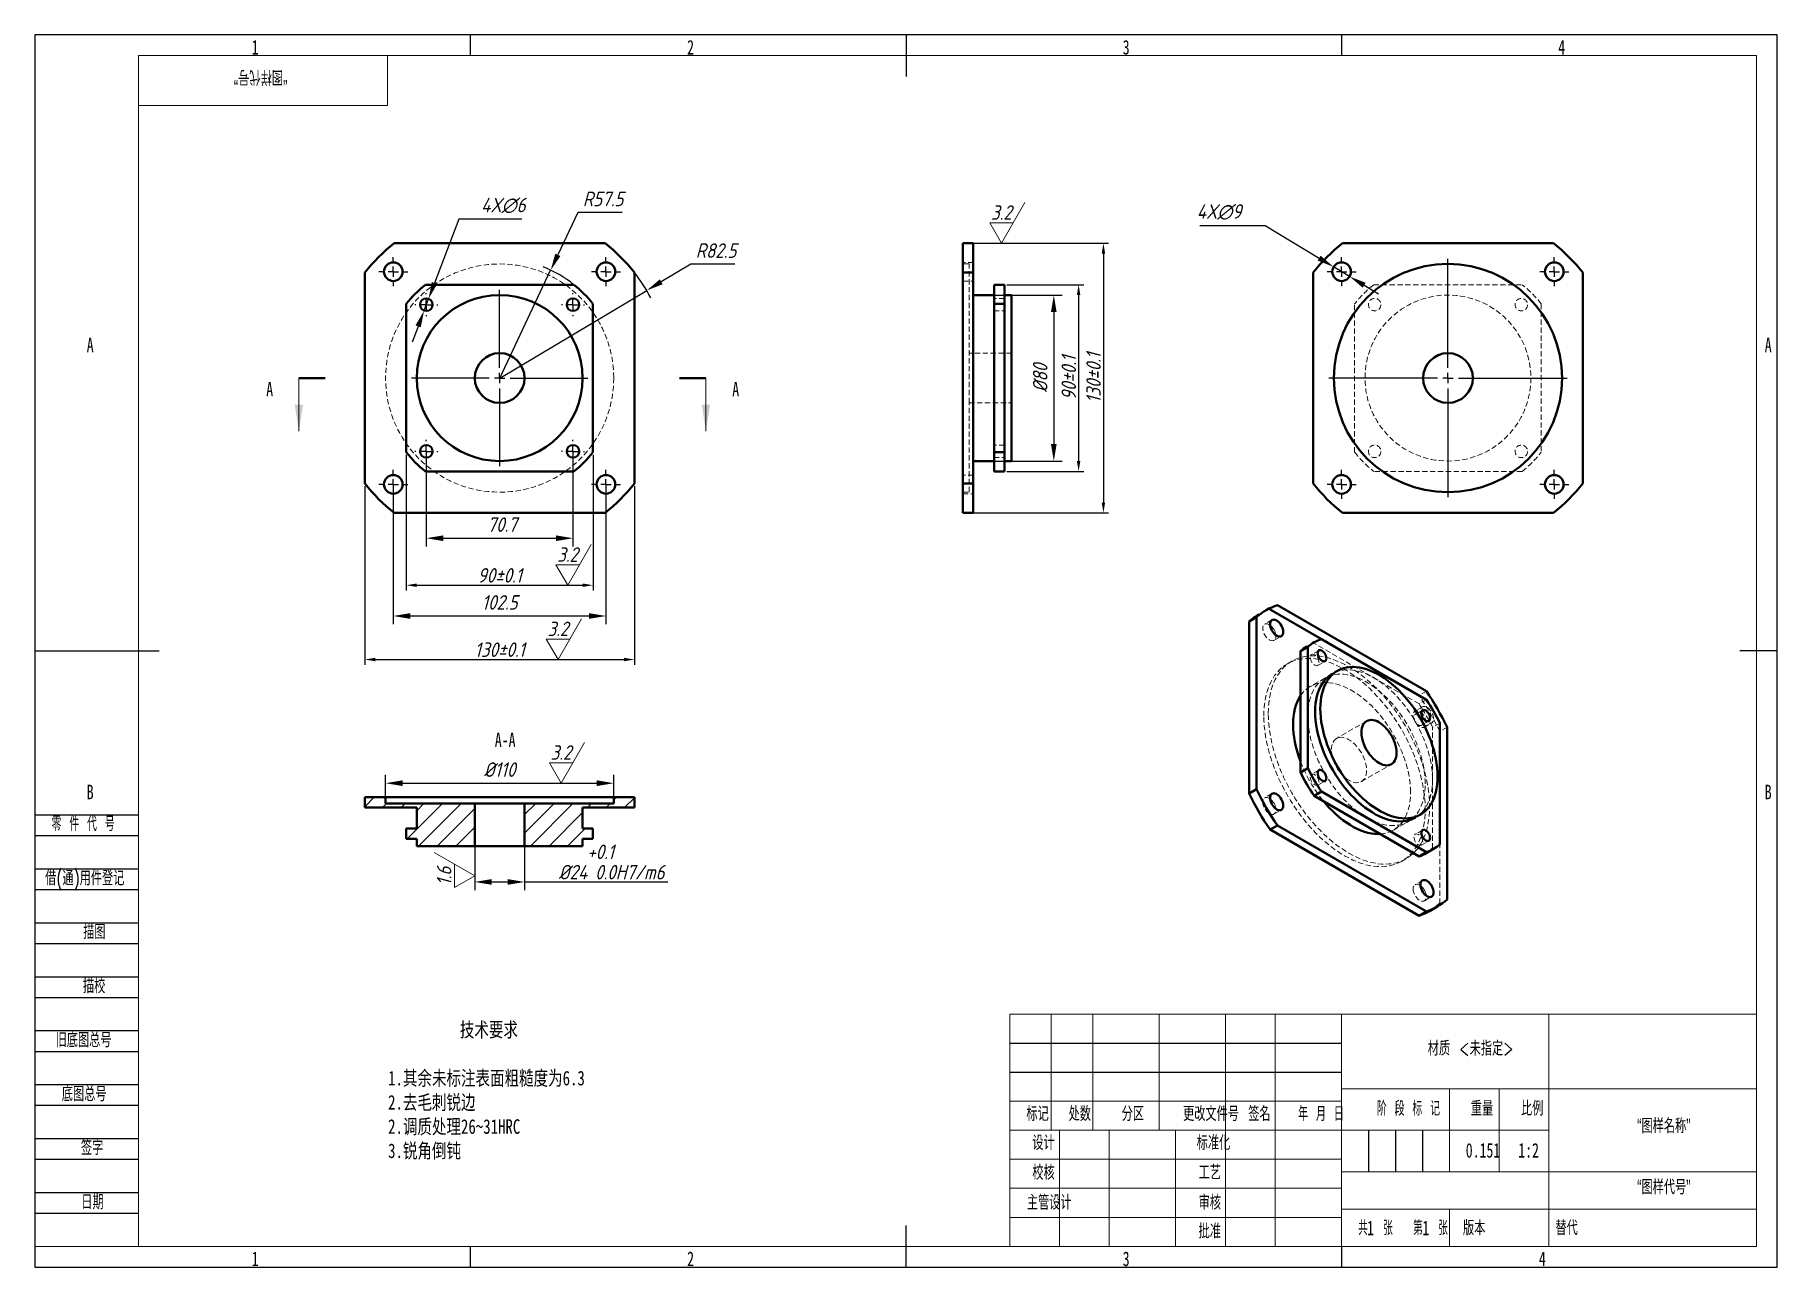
# Model space of a CAD drawing. Header units: millimetres. Extents: x 0 to 420, y 0 to 297.
import ezdxf
from ezdxf.enums import TextEntityAlignment as Align

# ---------------------------------------------------------------- set-up
doc = ezdxf.new("R2010")
doc.units = ezdxf.units.MM
doc.header["$PDSIZE"] = -1
doc.linetypes.add('CENTER', pattern=[10.16, 6.35, -1.27, 1.27, -1.27])
doc.linetypes.add('HIDDEN', pattern=[1.905, 1.27, -0.635])
for name, color, linetype in [('10', 7, 'Continuous'), ('5', 7, 'Continuous'), ('9', 7, 'Continuous'), ('SLD-0', 7, 'Continuous')]:
    doc.layers.add(name, color=color, linetype=linetype)
doc.layers.add('文字层', color=3, linetype='Continuous', lineweight=15)
doc.layers.add('标注层', color=4, linetype='Continuous', lineweight=15)
doc.styles.add('Annotative', font='ARIAL.TTF')
doc.styles.add('SLDTEXTSTYLE0', font='TXT', dxfattribs={"width": 0.7})
doc.styles.add('SLDTEXTSTYLE1', font='TXT', dxfattribs={"width": 0.7, "bigfont": 'bigfont'})
doc.styles.add('SLDTEXTSTYLE2', font='TXT', dxfattribs={"width": 0.62, "bigfont": 'bigfont'})
doc.styles.add('SLDTEXTSTYLE3', font='TXT', dxfattribs={"width": 0.614286, "bigfont": 'bigfont'})
doc.styles.add('SLDTEXTSTYLE4', font='TXT', dxfattribs={"width": 0.6, "bigfont": 'bigfont'})
doc.styles.get("Standard").update_dxf_attribs({"font": 'gbeitc.shx', "height": 3.5})
doc.dimstyles.new('ISO-25', dxfattribs={"dimtxt": 3.5, "dimasz": 2.5, "dimexe": 1.25, "dimexo": 0.625, "dimtad": 1, "dimtoh": 1, "dimlfac": 2, "dimdsep": 46, "dimtxsty": 'Standard', "dimcen": 2.5, "dimadec": 0, "dimazin": 0, "dimtol": 1, "dimtp": 0.1, "dimtm": 0.1, "dimtfac": 1, "dimtmove": 0, "dimatfit": 3, "dimfxl": 1, "dimarcsym": 0})
doc.dimstyles.new('ISO-25-2', dxfattribs={"dimtxt": 3.5, "dimasz": 4.08, "dimexe": 2, "dimexo": 0, "dimgap": 1.524, "dimtad": 1, "dimtoh": 1, "dimdec": 1, "dimlfac": 2, "dimdsep": 46, "dimtxsty": 'Standard', "dimcen": 2.5, "dimazin": 2, "dimtfac": 1, "dimtdec": 1, "dimtmove": 0, "dimatfit": 3, "dimfxl": 1, "dimtzin": 0, "dimarcsym": 0})
doc.dimstyles.new('上下偏差 ISO-25-2', dxfattribs={"dimtxt": 3.5, "dimasz": 4.08, "dimexe": 2, "dimexo": 0, "dimgap": 1.524, "dimtad": 1, "dimtoh": 1, "dimdec": 1, "dimlfac": 2, "dimdsep": 46, "dimtxsty": 'Standard', "dimcen": 2.5, "dimazin": 2, "dimtol": 1, "dimtp": 0.1, "dimtfac": 1, "dimtdec": 1, "dimtmove": 0, "dimatfit": 3, "dimfxl": 1, "dimtzin": 0, "dimarcsym": 0})

msp = doc.modelspace()

# ---------------------------------------------------------------- texts
at = {"color": 7, "linetype": 'Continuous', "char_height": 3.5, "attachment_point": 1, "style": 'SLDTEXTSTYLE0'}
for insert in [(55.7765, 213.3564), (168.1198, 213.3564)]:
    msp.add_mtext('A', dxfattribs=dict(at, insert=insert))
at = {"layer": '10', "color": 7, "char_height": 3.5}
for s, insert, attachment_point, style in [('1', (53.118, 295.7617), 2, 'SLDTEXTSTYLE0'), ('2', (158.0748, 295.7617), 2, 'SLDTEXTSTYLE0'), ('3', (263.0742, 295.7617), 2, 'SLDTEXTSTYLE0'), ('4', (368.0627, 295.7617), 2, 'SLDTEXTSTYLE0'), ('A', (13.3373, 224.0117), 2, 'SLDTEXTSTYLE0'), ('A', (417.8373, 224.0117), 2, 'SLDTEXTSTYLE0'), ('B', (13.3431, 116.2617), 2, 'SLDTEXTSTYLE0'), ('B', (417.8431, 116.2617), 2, 'SLDTEXTSTYLE0'), ('零 件 代 号', (4.0231, 108.5948), 1, 'SLDTEXTSTYLE3'), ('借(通)用件登记', (2.4737, 95.4992), 1, 'SLDTEXTSTYLE1'), ('描图', (14.3302, 82.5525), 2, 'SLDTEXTSTYLE1'), ('描校', (14.2977, 69.5171), 2, 'SLDTEXTSTYLE1'), ('旧底图总号', (5, 56.4875), 1, 'SLDTEXTSTYLE1'), ('底图总号', (6.5, 43.4863), 1, 'SLDTEXTSTYLE1'), ('标记', (241.7107, 38.7166), 2, 'SLDTEXTSTYLE1'), ('处数', (251.8861, 38.7166), 2, 'SLDTEXTSTYLE1'), ('分区', (264.6827, 38.7166), 2, 'SLDTEXTSTYLE1'), ('更改文件号', (283.5293, 38.7166), 2, 'SLDTEXTSTYLE1'), ('签名', (295.1872, 38.7166), 2, 'SLDTEXTSTYLE1'), ('年 月 日', (310.041, 38.7166), 2, 'SLDTEXTSTYLE2'), ('阶 段 标 记', (331.1255, 39.9941), 2, 'SLDTEXTSTYLE3'), ('重量', (348.8505, 39.9941), 2, 'SLDTEXTSTYLE1'), ('比例', (360.942, 39.9941), 2, 'SLDTEXTSTYLE1'), ('签字', (13.8039, 30.5369), 2, 'SLDTEXTSTYLE1'), ('设计', (243.1504, 31.7343), 2, 'SLDTEXTSTYLE1'), ('标准化', (284.1213, 31.7343), 2, 'SLDTEXTSTYLE1'), ('校核', (243.1495, 24.5561), 2, 'SLDTEXTSTYLE1'), ('工艺', (283.235, 24.5985), 2, 'SLDTEXTSTYLE1'), ('日期', (13.881, 17.4368), 2, 'SLDTEXTSTYLE1'), ('主管设计', (244.5306, 17.3301), 2, 'SLDTEXTSTYLE1'), ('审核', (283.2344, 17.3301), 2, 'SLDTEXTSTYLE1'), ('批准', (283.2165, 10.4411), 2, 'SLDTEXTSTYLE1'), ('共  张', (323.1782, 11.201), 2, 'SLDTEXTSTYLE4'), ('第  张', (336.4417, 11.201), 2, 'SLDTEXTSTYLE4'), ('版本', (346.9606, 11.201), 2, 'SLDTEXTSTYLE1'), ('1', (53.118, 3.7617), 2, 'SLDTEXTSTYLE0'), ('2', (158.0748, 3.7617), 2, 'SLDTEXTSTYLE0'), ('3', (263.0742, 3.7617), 2, 'SLDTEXTSTYLE0'), ('4', (363.3993, 3.7725), 2, 'SLDTEXTSTYLE0')]:
    msp.add_mtext(s, dxfattribs=dict(at, insert=insert, attachment_point=attachment_point, style=style))
at = {"layer": '10', "char_height": 3.5}
for s, insert, attachment_point, style in [('A-A', (113.3743, 128.8481), 2, 'SLDTEXTSTYLE0'), ('材质 <未指定>', (346.1279, 54.4812), 2, 'SLDTEXTSTYLE1'), ('“图样名称”', (392.6876, 35.7909), 2, 'SLDTEXTSTYLE1'), ('0.151', (349.0926, 29.9049), 2, 'SLDTEXTSTYLE0'), ('1:2', (360.0844, 29.9049), 2, 'SLDTEXTSTYLE0'), ('“图样代号”', (392.6901, 21.0497), 2, 'SLDTEXTSTYLE1'), ('1', (321.1423, 11.201), 1, 'SLDTEXTSTYLE0'), ('1', (334.4795, 11.201), 1, 'SLDTEXTSTYLE0')]:
    msp.add_mtext(s, dxfattribs=dict(at, insert=insert, attachment_point=attachment_point, style=style))
at = {"layer": 'SLD-0', "insert": (54.4239, 285.0233), "char_height": 3.5, "attachment_point": 2, "rotation": 180, "style": 'SLDTEXTSTYLE1'}
msp.add_mtext('“图样代号”', dxfattribs=at)
at = {"layer": 'SLD-0', "insert": (366.5609, 11.201), "char_height": 3.5, "attachment_point": 1, "style": 'SLDTEXTSTYLE1'}
msp.add_mtext('替代', dxfattribs=at)
at = {"layer": '文字层', "lineweight": 15, "insert": (85.1545, 58.9801), "char_height": 3.5, "attachment_point": 1}
msp.add_mtext_dynamic_manual_height_columns('\\pi17.295;{\\fHYSWLongFangSong|b0|i0|c134|p2;技术要求\\P\\pi24.129;\\P\\pi0;1.其余未标注表面粗糙度为6.3\\P2.去毛刺锐边\\P2.调质处理26~31HRC\\P3.锐角倒钝}', width=48.257149, gutter_width=17.5, heights=[0], dxfattribs=at)

# ---------------------------------------------------------------- blocks, each defined once
blk = doc.blocks.new('SW_CENTERMARKSYMBOL_0')
at = {"layer": '10', "color": 0}
for p, q in [((0, 2.5), (0, 21.25)), ((-2.5, 0), (-21.25, 0)), ((0, 0), (-1.25, 0)), ((0, 0), (0, 1.25)), ((0, 0), (0, -1.25)), ((0, 0), (1.25, 0)), ((2.5, 0), (21.25, 0)), ((0, -2.5), (0, -21.25))]:
    blk.add_line(p, q, dxfattribs=at)
blk = doc.blocks.new('SW_CENTERMARKSYMBOL_1')
at = {"layer": '10', "color": 0}
for p, q in [((-2.5, 0), (-3.5, 0)), ((0, 0), (-1.25, 0)), ((0, 2.5), (0, 3.5)), ((0, 0), (0, 1.25)), ((0, 0), (0, -1.25)), ((0, 0), (1.25, 0)), ((2.5, 0), (3.5, 0)), ((0, -2.5), (0, -3.5))]:
    blk.add_line(p, q, dxfattribs=at)
blk = doc.blocks.new('SW_CENTERMARKSYMBOL_2')
at = {"layer": '10', "color": 0}
for p, q in [((-2.5, 0), (-3.5, 0)), ((0, 0), (-1.25, 0)), ((0, 2.5), (0, 3.5)), ((0, 0), (0, 1.25)), ((0, 0), (0, -1.25)), ((0, 0), (1.25, 0)), ((2.5, 0), (3.5, 0)), ((0, -2.5), (0, -3.5))]:
    blk.add_line(p, q, dxfattribs=at)
blk = doc.blocks.new('SW_CENTERMARKSYMBOL_3')
at = {"layer": '10', "color": 0}
for p, q in [((-2.5, 0), (-3.5, 0)), ((0, 0), (-1.25, 0)), ((0, 2.5), (0, 3.5)), ((0, 0), (0, 1.25)), ((0, 0), (0, -1.25)), ((0, 0), (1.25, 0)), ((2.5, 0), (3.5, 0)), ((0, -2.5), (0, -3.5))]:
    blk.add_line(p, q, dxfattribs=at)
blk = doc.blocks.new('SW_CENTERMARKSYMBOL_4')
at = {"layer": '10', "color": 0}
for p, q in [((-2.5, 0), (-3.5, 0)), ((0, 0), (-1.25, 0)), ((0, 2.5), (0, 3.5)), ((0, 0), (0, 1.25)), ((0, 0), (0, -1.25)), ((0, 0), (1.25, 0)), ((2.5, 0), (3.5, 0)), ((0, -2.5), (0, -3.5))]:
    blk.add_line(p, q, dxfattribs=at)
blk = doc.blocks.new('SW_CENTERMARKSYMBOL_5')
at = {"layer": '10', "color": 0}
for p, q in [((-2.5, 0), (-2.75, 0)), ((0, 0), (-1.25, 0)), ((0, 2.5), (0, 2.75)), ((0, 0), (0, 1.25)), ((0, 0), (0, -1.25)), ((0, 0), (1.25, 0)), ((2.5, 0), (2.75, 0)), ((0, -2.5), (0, -2.75))]:
    blk.add_line(p, q, dxfattribs=at)
blk = doc.blocks.new('SW_CENTERMARKSYMBOL_6')
at = {"layer": '10', "color": 0}
for p, q in [((-2.5, 0), (-2.75, 0)), ((0, 0), (-1.25, 0)), ((0, 2.5), (0, 2.75)), ((0, 0), (0, 1.25)), ((0, 0), (0, -1.25)), ((0, 0), (1.25, 0)), ((2.5, 0), (2.75, 0)), ((0, -2.5), (0, -2.75))]:
    blk.add_line(p, q, dxfattribs=at)
blk = doc.blocks.new('SW_CENTERMARKSYMBOL_7')
at = {"layer": '10', "color": 0}
for p, q in [((-2.5, 0), (-2.75, 0)), ((0, 0), (-1.25, 0)), ((0, 2.5), (0, 2.75)), ((0, 0), (0, 1.25)), ((0, 0), (0, -1.25)), ((0, 0), (1.25, 0)), ((2.5, 0), (2.75, 0)), ((0, -2.5), (0, -2.75))]:
    blk.add_line(p, q, dxfattribs=at)
blk = doc.blocks.new('SW_CENTERMARKSYMBOL_8')
at = {"layer": '10', "color": 0}
for p, q in [((-2.5, 0), (-2.75, 0)), ((0, 0), (-1.25, 0)), ((0, 2.5), (0, 2.75)), ((0, 0), (0, 1.25)), ((0, 0), (0, -1.25)), ((0, 0), (1.25, 0)), ((2.5, 0), (2.75, 0)), ((0, -2.5), (0, -2.75))]:
    blk.add_line(p, q, dxfattribs=at)
blk = doc.blocks.new('SW_CENTERMARKSYMBOL_9')
at = {"layer": '10', "color": 0}
for p, q in [((0, 2.5), (0, 28.75)), ((-2.5, 0), (-28.75, 0)), ((0, 0), (-1.25, 0)), ((0, 0), (0, 1.25)), ((0, 0), (0, -1.25)), ((0, 0), (1.25, 0)), ((2.5, 0), (28.75, 0)), ((0, -2.5), (0, -28.75))]:
    blk.add_line(p, q, dxfattribs=at)
blk = doc.blocks.new('SW_CENTERMARKSYMBOL_10')
at = {"layer": '10', "color": 0}
for p, q in [((-2.5, 0), (-3.5, 0)), ((0, 0), (-1.25, 0)), ((0, 2.5), (0, 3.5)), ((0, 0), (0, 1.25)), ((0, 0), (0, -1.25)), ((0, 0), (1.25, 0)), ((2.5, 0), (3.5, 0)), ((0, -2.5), (0, -3.5))]:
    blk.add_line(p, q, dxfattribs=at)
blk = doc.blocks.new('SW_CENTERMARKSYMBOL_11')
at = {"layer": '10', "color": 0}
for p, q in [((-2.5, 0), (-3.5, 0)), ((0, 0), (-1.25, 0)), ((0, 2.5), (0, 3.5)), ((0, 0), (0, 1.25)), ((0, 0), (0, -1.25)), ((0, 0), (1.25, 0)), ((2.5, 0), (3.5, 0)), ((0, -2.5), (0, -3.5))]:
    blk.add_line(p, q, dxfattribs=at)
blk = doc.blocks.new('SW_CENTERMARKSYMBOL_12')
at = {"layer": '10', "color": 0}
for p, q in [((-2.5, 0), (-3.5, 0)), ((0, 0), (-1.25, 0)), ((0, 2.5), (0, 3.5)), ((0, 0), (0, 1.25)), ((0, 0), (0, -1.25)), ((0, 0), (1.25, 0)), ((2.5, 0), (3.5, 0)), ((0, -2.5), (0, -3.5))]:
    blk.add_line(p, q, dxfattribs=at)
blk = doc.blocks.new('SW_CENTERMARKSYMBOL_13')
at = {"layer": '10', "color": 0}
for p, q in [((-2.5, 0), (-3.5, 0)), ((0, 0), (-1.25, 0)), ((0, 2.5), (0, 3.5)), ((0, 0), (0, 1.25)), ((0, 0), (0, -1.25)), ((0, 0), (1.25, 0)), ((2.5, 0), (3.5, 0)), ((0, -2.5), (0, -3.5))]:
    blk.add_line(p, q, dxfattribs=at)
blk = doc.blocks.new('*D15')
at = {"layer": 'Defpoints', "color": 0, "lineweight": -3, "transparency": 16777216}
for p in [(79.55, 188.88), (144.55, 188.88), (144.55, 146.44)]:
    blk.add_point(p, dxfattribs=at)
at = {"layer": '标注层', "color": 0, "lineweight": -2, "transparency": 16777216}
for p, q in [((79.55, 188.26), (79.55, 145.19)), ((144.55, 188.26), (144.55, 145.19)), ((82.05, 146.44), (142.05, 146.44))]:
    blk.add_line(p, q, dxfattribs=at)
at = {"layer": '标注层', "color": 0, "lineweight": -3, "transparency": 16777216}
for points in [[(82.05, 146.86), (82.05, 146.03), (79.55, 146.44)], [(142.05, 146.86), (142.05, 146.03), (144.55, 146.44)]]:
    blk.add_solid(points, dxfattribs=at)
at = {"layer": '标注层', "color": 0, "lineweight": -3, "transparency": 16777216, "insert": (112.05, 148.82), "char_height": 3.5, "attachment_point": 5}
blk.add_mtext('130±0.1', dxfattribs=at)
blk = doc.blocks.new('*D16')
at = {"layer": 'Defpoints', "color": 0, "lineweight": -3, "transparency": 16777216}
for p in [(86.41, 188.65), (137.68, 188.65), (137.68, 156.94)]:
    blk.add_point(p, dxfattribs=at)
at = {"layer": '标注层', "color": 0, "lineweight": -2, "transparency": 16777216}
for p, q in [((86.41, 188.65), (86.41, 154.94)), ((137.68, 188.65), (137.68, 154.94)), ((90.49, 156.94), (133.6, 156.94))]:
    blk.add_line(p, q, dxfattribs=at)
at = {"layer": '标注层', "color": 0, "lineweight": -3, "transparency": 16777216}
for points in [[(90.49, 157.62), (90.49, 156.26), (86.41, 156.94)], [(133.6, 157.62), (133.6, 156.26), (137.68, 156.94)]]:
    blk.add_solid(points, dxfattribs=at)
at = {"layer": '标注层', "color": 0, "lineweight": -3, "transparency": 16777216, "insert": (112.05, 160.21), "char_height": 3.5, "attachment_point": 5}
blk.add_mtext('102.5', dxfattribs=at)
blk = doc.blocks.new('*D17')
at = {"layer": 'Defpoints', "color": 0, "lineweight": -3, "transparency": 16777216}
for p in [(147.49, 235.39), (112.05, 214.29)]:
    blk.add_point(p, dxfattribs=at)
at = {"layer": '标注层', "color": 0, "lineweight": -2, "transparency": 16777216}
for p, q in [((158.13, 241.73), (151, 237.48)), ((168.77, 241.73), (158.13, 241.73)), ((112.05, 214.29), (147.49, 235.39))]:
    blk.add_line(p, q, dxfattribs=at)
blk.add_arc((112.05, 214.29), 41.25, 27.9928, 38.0123, dxfattribs=at)
at = {"layer": '标注层', "color": 0, "lineweight": -3, "transparency": 16777216}
blk.add_solid([(150.65, 238.06), (151.34, 236.89), (147.49, 235.39)], dxfattribs=at)
at = {"layer": '标注层', "color": 0, "lineweight": -3, "transparency": 16777216, "insert": (164.21, 245), "char_height": 3.5, "attachment_point": 5}
blk.add_mtext('R82.5', dxfattribs=at)
blk = doc.blocks.new('*D18')
at = {"layer": 'Defpoints', "color": 0, "lineweight": -3, "transparency": 16777216}
for p in [(223.72, 246.79), (223.72, 181.79), (257.59, 181.79)]:
    blk.add_point(p, dxfattribs=at)
at = {"layer": '标注层', "color": 0, "lineweight": -2, "transparency": 16777216}
for p, q in [((224.34, 246.79), (258.84, 246.79)), ((257.59, 244.29), (257.59, 184.29)), ((224.34, 181.79), (258.84, 181.79))]:
    blk.add_line(p, q, dxfattribs=at)
at = {"layer": '标注层', "color": 0, "lineweight": -3, "transparency": 16777216}
for points in [[(257.18, 244.29), (258.01, 244.29), (257.59, 246.79)], [(257.18, 184.29), (258.01, 184.29), (257.59, 181.79)]]:
    blk.add_solid(points, dxfattribs=at)
at = {"layer": '标注层', "color": 0, "lineweight": -3, "transparency": 16777216, "insert": (255.22, 214.29), "char_height": 3.5, "attachment_point": 5, "rotation": 90}
blk.add_mtext('130±0.1', dxfattribs=at)
blk = doc.blocks.new('*D19')
at = {"layer": 'Defpoints', "color": 0, "lineweight": -3, "transparency": 16777216}
for p in [(226.22, 234.29), (226.22, 194.29), (245.63, 194.29)]:
    blk.add_point(p, dxfattribs=at)
at = {"layer": '标注层', "color": 0, "lineweight": -2, "transparency": 16777216}
for p, q in [((226.22, 234.29), (247.63, 234.29)), ((245.63, 230.21), (245.63, 198.37)), ((226.22, 194.29), (247.63, 194.29))]:
    blk.add_line(p, q, dxfattribs=at)
at = {"layer": '标注层', "color": 0, "lineweight": -3, "transparency": 16777216}
for points in [[(244.95, 230.21), (246.31, 230.21), (245.63, 234.29)], [(244.95, 198.37), (246.31, 198.37), (245.63, 194.29)]]:
    blk.add_solid(points, dxfattribs=at)
at = {"layer": '标注层', "color": 0, "lineweight": -3, "transparency": 16777216, "insert": (242.36, 214.29), "char_height": 3.5, "attachment_point": 5, "rotation": 90}
blk.add_mtext('%%C80', dxfattribs=at)
blk = doc.blocks.new('*D20')
at = {"layer": 'Defpoints', "color": 0, "lineweight": -3, "transparency": 16777216}
for p in [(124.34, 240.28), (112.05, 214.29)]:
    blk.add_point(p, dxfattribs=at)
at = {"layer": '标注层', "color": 0, "lineweight": -2, "transparency": 16777216}
for p, q in [((130.91, 254.18), (126.08, 243.97)), ((141.55, 254.18), (130.91, 254.18)), ((112.05, 214.29), (124.34, 240.28))]:
    blk.add_line(p, q, dxfattribs=at)
blk.add_arc((112.05, 214.29), 28.75, 51.5, 68.6789, dxfattribs=at)
at = {"layer": '标注层', "color": 0, "lineweight": -3, "transparency": 16777216}
blk.add_solid([(125.47, 244.26), (126.7, 243.68), (124.34, 240.28)], dxfattribs=at)
at = {"layer": '标注层', "color": 0, "lineweight": -3, "transparency": 16777216, "insert": (136.99, 257.45), "char_height": 3.5, "attachment_point": 5}
blk.add_mtext('R57.5', dxfattribs=at)
blk = doc.blocks.new('*D21')
at = {"layer": 'Defpoints', "color": 0, "lineweight": -3, "transparency": 16777216}
for p in [(89.55, 196.39), (134.55, 196.39), (134.55, 164.35)]:
    blk.add_point(p, dxfattribs=at)
at = {"layer": '标注层', "color": 0, "lineweight": -2, "transparency": 16777216}
for p, q in [((89.55, 195.76), (89.55, 163.1)), ((134.55, 195.76), (134.55, 163.1)), ((92.05, 164.35), (132.05, 164.35))]:
    blk.add_line(p, q, dxfattribs=at)
at = {"layer": '标注层', "color": 0, "lineweight": -3, "transparency": 16777216}
for points in [[(92.05, 164.77), (92.05, 163.94), (89.55, 164.35)], [(132.05, 164.77), (132.05, 163.94), (134.55, 164.35)]]:
    blk.add_solid(points, dxfattribs=at)
at = {"layer": '标注层', "color": 0, "lineweight": -3, "transparency": 16777216, "insert": (112.05, 166.73), "char_height": 3.5, "attachment_point": 5}
blk.add_mtext('90±0.1', dxfattribs=at)
blk = doc.blocks.new('*D22')
at = {"layer": 'Defpoints', "color": 0, "lineweight": -3, "transparency": 16777216}
for p in [(94.37, 196.61), (129.72, 196.61), (129.72, 175.68)]:
    blk.add_point(p, dxfattribs=at)
at = {"layer": '标注层', "color": 0, "lineweight": -2, "transparency": 16777216}
for p, q in [((94.37, 196.61), (94.37, 173.68)), ((129.72, 196.61), (129.72, 173.68)), ((98.45, 175.68), (125.64, 175.68))]:
    blk.add_line(p, q, dxfattribs=at)
at = {"layer": '标注层', "color": 0, "lineweight": -3, "transparency": 16777216}
for points in [[(98.45, 176.36), (98.45, 175), (94.37, 175.68)], [(125.64, 176.36), (125.64, 175), (129.72, 175.68)]]:
    blk.add_solid(points, dxfattribs=at)
at = {"layer": '标注层', "color": 0, "lineweight": -3, "transparency": 16777216, "insert": (112.63, 178.96), "char_height": 3.5, "attachment_point": 5}
blk.add_mtext('70.7', dxfattribs=at)
blk = doc.blocks.new('*D23')
at = {"layer": 'Defpoints', "color": 0, "lineweight": -3, "transparency": 16777216}
for p in [(106.05, 101.5), (118.05, 101.5), (118.05, 92.84)]:
    blk.add_point(p, dxfattribs=at)
at = {"layer": '标注层', "color": 0, "lineweight": -2, "transparency": 16777216}
for p, q in [((106.05, 101.5), (106.05, 90.84)), ((118.05, 101.5), (118.05, 90.84)), ((110.13, 92.84), (113.97, 92.84)), ((118.05, 92.84), (152.56, 92.84))]:
    blk.add_line(p, q, dxfattribs=at)
at = {"layer": '标注层', "color": 0, "lineweight": -3, "transparency": 16777216}
for points in [[(110.13, 93.52), (110.13, 92.16), (106.05, 92.84)], [(113.97, 93.52), (113.97, 92.16), (118.05, 92.84)]]:
    blk.add_solid(points, dxfattribs=at)
at = {"layer": '标注层', "color": 0, "lineweight": -3, "transparency": 16777216, "insert": (139.04, 97.65), "char_height": 3.5, "attachment_point": 5}
blk.add_mtext('%%C24\\S+0.1^  0.0;H7/m6', dxfattribs=at)
blk = doc.blocks.new('*D24')
at = {"layer": 'Defpoints', "color": 0, "lineweight": -3, "transparency": 16777216}
for p in [(139.55, 116.64), (84.55, 113.25), (139.55, 113.25)]:
    blk.add_point(p, dxfattribs=at)
at = {"layer": '标注层', "color": 0, "lineweight": -2, "transparency": 16777216}
for p, q in [((84.55, 113.25), (84.55, 118.64)), ((139.55, 113.25), (139.55, 118.64)), ((88.63, 116.64), (135.47, 116.64))]:
    blk.add_line(p, q, dxfattribs=at)
at = {"layer": '标注层', "color": 0, "lineweight": -3, "transparency": 16777216}
for points in [[(88.63, 117.32), (88.63, 115.96), (84.55, 116.64)], [(135.47, 117.32), (135.47, 115.96), (139.55, 116.64)]]:
    blk.add_solid(points, dxfattribs=at)
at = {"layer": '标注层', "color": 0, "lineweight": -3, "transparency": 16777216, "insert": (112.05, 119.91), "char_height": 3.5, "attachment_point": 5}
blk.add_mtext('%%C110', dxfattribs=at)
blk = doc.blocks.new('*D25')
at = {"layer": 'Defpoints', "color": 0, "lineweight": -3, "transparency": 16777216}
for p in [(94.9, 233.37), (93.84, 230.56)]:
    blk.add_point(p, dxfattribs=at)
at = {"layer": '标注层', "color": 0, "lineweight": -2, "transparency": 16777216}
for p, q in [((102.17, 252.59), (96.34, 237.18)), ((117.42, 252.59), (102.17, 252.59)), ((93.84, 230.56), (94.9, 233.37)), ((92.4, 226.74), (90.95, 222.93))]:
    blk.add_line(p, q, dxfattribs=at)
at = {"layer": '标注层', "color": 0, "lineweight": -3, "transparency": 16777216}
for points in [[(95.71, 237.42), (96.98, 236.94), (94.9, 233.37)], [(91.76, 226.99), (93.03, 226.5), (93.84, 230.56)]]:
    blk.add_solid(points, dxfattribs=at)
at = {"layer": '标注层', "color": 0, "lineweight": -3, "transparency": 16777216, "insert": (112.93, 255.87), "char_height": 3.5, "attachment_point": 5}
blk.add_mtext('4X∅6', dxfattribs=at)
blk = doc.blocks.new('*D26')
at = {"layer": 'Defpoints', "color": 0, "lineweight": -3, "transparency": 16777216}
for p in [(313.09, 241.08), (316.94, 238.76)]:
    blk.add_point(p, dxfattribs=at)
at = {"layer": '标注层', "color": 0, "lineweight": -2, "transparency": 16777216}
for p, q in [((280.87, 251.02), (296.58, 251.02)), ((296.58, 251.02), (309.59, 243.19)), ((316.94, 238.76), (313.09, 241.08)), ((320.43, 236.65), (323.93, 234.55))]:
    blk.add_line(p, q, dxfattribs=at)
at = {"layer": '标注层', "color": 0, "lineweight": -3, "transparency": 16777216}
for points in [[(309.94, 243.77), (309.24, 242.6), (313.09, 241.08)], [(320.79, 237.23), (320.08, 236.07), (316.94, 238.76)]]:
    blk.add_solid(points, dxfattribs=at)
at = {"layer": '标注层', "color": 0, "lineweight": -3, "transparency": 16777216, "insert": (285.46, 254.3), "char_height": 3.5, "attachment_point": 5}
blk.add_mtext('4X∅9', dxfattribs=at)
blk = doc.blocks.new('*D27')
at = {"layer": 'Defpoints', "color": 0, "lineweight": -3, "transparency": 16777216}
for p in [(233.72, 236.79), (233.72, 191.79), (251.61, 191.79)]:
    blk.add_point(p, dxfattribs=at)
at = {"layer": '标注层', "color": 0, "lineweight": -2, "transparency": 16777216}
for p, q in [((234.34, 236.79), (252.86, 236.79)), ((251.61, 234.29), (251.61, 194.29)), ((234.34, 191.79), (252.86, 191.79))]:
    blk.add_line(p, q, dxfattribs=at)
at = {"layer": '标注层', "color": 0, "lineweight": -3, "transparency": 16777216}
for points in [[(251.2, 234.29), (252.03, 234.29), (251.61, 236.79)], [(251.2, 194.29), (252.03, 194.29), (251.61, 191.79)]]:
    blk.add_solid(points, dxfattribs=at)
at = {"layer": '标注层', "color": 0, "lineweight": -3, "transparency": 16777216, "insert": (249.24, 214.29), "char_height": 3.5, "attachment_point": 5, "rotation": 90}
blk.add_mtext('90±0.1', dxfattribs=at)
blk = doc.blocks.new('表面粗糙度')
for p, q in [((0, 0), (5.66, 9.8)), ((-2.83, 4.9), (0, 0)), ((-2.83, 4.9), (2.83, 4.9))]:
    blk.add_line(p, q)
at = {"style": 'Annotative'}
blk.add_attdef('3.2', text='', height=3.5, dxfattribs=at).set_placement((-0.05, 7.38), align=Align.MIDDLE_CENTER)

# ---------------------------------------------------------------- dimensions: what is measured, and where the dimension line sits
at = {"layer": '标注层', "lineweight": -3}
for p1, p2, picture, middle in [((93.8389, 230.561), (94.9001, 233.367), '*D25', (112.9321, 252.5947)), ((316.9403, 238.7577), (313.0859, 241.0802), '*D26', (285.4591, 251.0234))]:
    dim = msp.add_diameter_dim_2p(p1=p1, p2=p2, text='4X<>', dimstyle='ISO-25-2', dxfattribs=at)
    dim.commit()
    dim.dimension.update_dxf_attribs({"geometry": picture, "text_midpoint": middle, "dimtype": 163})
for mpoint, picture, middle in [((124.3369, 240.2772), '*D20', (136.9913, 254.1786)), ((147.4901, 235.39), '*D17', (164.2112, 241.7253))]:
    dim = msp.add_radius_dim(center=(112.0472, 214.2863), mpoint=mpoint, dimstyle='ISO-25-2', dxfattribs=at)
    dim.commit()
    dim.dimension.update_dxf_attribs({"geometry": picture, "text_midpoint": middle, "dimtype": 164})
for base, p1, p2, picture, middle in [((257.5934, 181.7863), (223.7186, 246.7863), (223.7186, 181.7863), '*D18', (257.5934, 214.2863)), ((251.6141, 191.7863), (233.7186, 236.7863), (233.7186, 191.7863), '*D27', (251.6141, 214.2863))]:
    dim = msp.add_linear_dim(base=base, p1=p1, p2=p2, angle=90, dimstyle='ISO-25', dxfattribs=at)
    dim.commit()
    dim.dimension.update_dxf_attribs({"geometry": picture, "text_midpoint": middle, "dimtype": 160})
dim = msp.add_linear_dim(base=(245.6342, 194.2863), p1=(226.2186, 234.2863), p2=(226.2186, 194.2863), angle=90, text='%%C80', dimstyle='ISO-25-2', dxfattribs=at)
dim.commit()
dim.dimension.update_dxf_attribs({"geometry": '*D19', "text_midpoint": (245.6342, 214.2863), "dimtype": 160})
for base, p1, p2, dimstyle, picture, middle in [((134.5472, 164.3517), (89.5472, 196.3891), (134.5472, 196.3891), 'ISO-25', '*D21', (112.0472, 164.3517)), ((129.7249, 175.6812), (94.3695, 196.6087), (129.7249, 196.6087), 'ISO-25-2', '*D22', (112.628, 175.6812)), ((144.5472, 146.4429), (79.5472, 188.8833), (144.5472, 188.8833), 'ISO-25', '*D15', (112.0472, 146.4429)), ((137.6798, 156.9372), (86.4146, 188.6537), (137.6798, 188.6537), 'ISO-25-2', '*D16', (112.0472, 156.9372))]:
    dim = msp.add_linear_dim(base=base, p1=p1, p2=p2, dimstyle=dimstyle, dxfattribs=at)
    dim.commit()
    dim.dimension.update_dxf_attribs({"geometry": picture, "text_midpoint": middle, "dimtype": 160})
dim = msp.add_linear_dim(base=(139.5471, 116.6392), p1=(84.5473, 113.2491), p2=(139.5471, 113.2491), text='%%C<>', dimstyle='ISO-25-2', dxfattribs=at)
dim.commit()
dim.dimension.update_dxf_attribs({"geometry": '*D24', "text_midpoint": (112.0472, 119.9132)})
dim = msp.add_linear_dim(base=(118.0469, 92.8441), p1=(106.0476, 101.4991), p2=(118.0469, 101.4991), text='%%C<>H7/m6', dimstyle='上下偏差 ISO-25-2', dxfattribs=at)
dim.commit()
dim.dimension.update_dxf_attribs({"geometry": '*D23', "text_midpoint": (139.0363, 92.8441), "dimtype": 160})

# ---------------------------------------------------------------- hatches: boundary and pattern name
at = {"lineweight": 20}
h = msp.add_hatch(dxfattribs=at)
h.set_pattern_fill('ANSI31', color=256, style=0)
h.paths.add_polyline_path([(79.5472, 110.7491), (92.0473, 110.7491), (92.0473, 105.7491), (89.5472, 105.7491), (89.5472, 103.2491), (92.0473, 103.2491), (92.0473, 101.4991), (106.0476, 101.4991), (106.0476, 111.7491), (84.5473, 111.7491), (84.5473, 113.2491), (79.5472, 113.2491)], flags=0)
h = msp.add_hatch(dxfattribs=at)
h.set_pattern_fill('ANSI31', color=256, style=0)
h.paths.add_polyline_path([(132.0471, 110.7491), (144.5472, 110.7491), (144.5472, 113.2491), (139.5471, 113.2491), (139.5471, 111.7491), (118.0469, 111.7491), (118.0469, 101.4991), (132.0471, 101.4991), (132.0471, 103.2491), (134.5472, 103.2491), (134.5472, 105.7491), (132.0471, 105.7491)], flags=0)

# ---------------------------------------------------------------- linework, layer by layer
at = {"lineweight": 40}
for p, q in [((137.4502, 246.7863), (86.6442, 246.7863)), ((226.2186, 246.7863), (223.7186, 246.7863)), ((223.7186, 246.7863), (223.7186, 239.6893)), ((226.2186, 246.7863), (226.2186, 239.6893)), ((315.2427, 246.7863), (366.0487, 246.7863)), ((79.5472, 239.6893), (79.5472, 188.8833)), ((144.5472, 188.8833), (144.5472, 239.6893)), ((226.2186, 239.6893), (223.7186, 239.6893)), ((223.7186, 239.6893), (223.7186, 188.8833)), ((226.2186, 239.6893), (226.2186, 188.8833)), ((308.1457, 188.8833), (308.1457, 239.6893)), ((373.1457, 239.6893), (373.1457, 188.8833)), ((129.9445, 236.7863), (94.1499, 236.7863)), ((233.7186, 236.7863), (231.2186, 236.7863)), ((231.2186, 236.7863), (231.2186, 232.1836)), ((233.7186, 236.7863), (233.7186, 232.1836)), ((89.5472, 232.1836), (89.5472, 196.3891)), ((134.5472, 196.3891), (134.5472, 232.1836)), ((231.2186, 234.2863), (226.2186, 234.2863)), ((233.7186, 232.1836), (231.2186, 232.1836)), ((231.2186, 232.1836), (231.2186, 196.3891)), ((235.4686, 234.2863), (233.7186, 234.2863)), ((233.7186, 232.1836), (233.7186, 196.3891)), ((235.4686, 234.2863), (235.4686, 194.2863)), ((63.6551, 214.2221), (70.0051, 214.2221)), ((161.7698, 214.2221), (155.4198, 214.2221)), ((226.2186, 194.2863), (231.2186, 194.2863)), ((233.7186, 196.3891), (231.2186, 196.3891)), ((231.2186, 196.3891), (231.2186, 191.7863)), ((233.7186, 196.3891), (233.7186, 191.7863)), ((233.7186, 194.2863), (235.4686, 194.2863)), ((94.1499, 191.7863), (129.9445, 191.7863)), ((233.7186, 191.7863), (231.2186, 191.7863)), ((226.2186, 188.8833), (223.7186, 188.8833)), ((223.7186, 188.8833), (223.7186, 181.7863)), ((226.2186, 188.8833), (226.2186, 181.7863)), ((86.6442, 181.7863), (137.4502, 181.7863)), ((226.2186, 181.7863), (223.7186, 181.7863)), ((366.0487, 181.7863), (315.2427, 181.7863)), ((294.4966, 156.6474), (292.7288, 155.6269)), ((292.7288, 155.6269), (292.7288, 114.1418)), ((294.4966, 156.6474), (294.4966, 115.1623)), ((333.6724, 137.7857), (297.7471, 158.5249)), ((335.4402, 138.8062), (299.5149, 159.5454)), ((335.4361, 136.7662), (310.1255, 151.3777)), ((306.8709, 149.4982), (305.1032, 148.4777)), ((305.1032, 148.4777), (305.1032, 119.25)), ((306.8709, 149.4982), (306.8709, 120.2705)), ((338.6907, 101.9013), (338.6907, 131.129)), ((340.4585, 88.629), (340.4585, 130.1142)), ((306.8709, 120.2705), (305.1032, 119.25)), ((294.4966, 115.1623), (292.7288, 114.1418)), ((310.1255, 114.6333), (308.3578, 113.6128)), ((308.3578, 113.6128), (333.6683, 99.0013)), ((310.1255, 114.6333), (335.4361, 100.0218)), ((79.5472, 113.2491), (79.5472, 110.7491)), ((84.5473, 113.2491), (79.5472, 113.2491)), ((92.0473, 110.7491), (79.5472, 110.7491)), ((84.5473, 111.7491), (84.5473, 113.2491)), ((139.5471, 113.2491), (84.5473, 113.2491)), ((84.5473, 111.7491), (106.0476, 111.7491)), ((92.0473, 110.7491), (92.0473, 105.7491)), ((106.0476, 101.4991), (106.0476, 111.7491)), ((118.0469, 111.7491), (106.0476, 111.7491)), ((118.0469, 111.7491), (118.0469, 101.4991)), ((118.0469, 111.7491), (139.5471, 111.7491)), ((132.0471, 105.7491), (132.0471, 110.7491)), ((144.5472, 110.7491), (132.0471, 110.7491)), ((139.5471, 113.2491), (139.5471, 111.7491)), ((144.5472, 113.2491), (139.5471, 113.2491)), ((144.5472, 110.7491), (144.5472, 113.2491)), ((89.5472, 105.7491), (89.5472, 103.2491)), ((92.0473, 105.7491), (89.5472, 105.7491)), ((134.5472, 105.7491), (132.0471, 105.7491)), ((134.5472, 103.2491), (134.5472, 105.7491)), ((299.5149, 106.4703), (297.7471, 105.4497)), ((297.7471, 105.4497), (333.6724, 84.7105)), ((299.5149, 106.4703), (335.4402, 85.731)), ((92.0473, 103.2491), (89.5472, 103.2491)), ((92.0473, 103.2491), (92.0473, 101.4991)), ((106.0476, 101.4991), (92.0473, 101.4991)), ((106.0476, 101.4991), (118.0469, 101.4991)), ((132.0471, 101.4991), (118.0469, 101.4991)), ((134.5472, 103.2491), (132.0471, 103.2491)), ((132.0471, 101.4991), (132.0471, 103.2491)), ((335.3869, 99.7803), (337.1547, 100.8008)), ((335.4361, 100.0218), (333.6683, 99.0013)), ((335.4402, 85.731), (333.6724, 84.7105)), ((336.3331, 85.8932), (338.1009, 86.9137))]:
    msp.add_line(p, q, dxfattribs=at)
at = {"color": 7, "linetype": 'HIDDEN', "lineweight": 0}
for p, q in [((226.2186, 242.169), (223.7186, 242.169)), ((225.2186, 241.7863), (223.7186, 241.7863)), ((225.2186, 208.2863), (225.2186, 241.7863)), ((223.7186, 237.669), (226.2186, 237.669)), ((322.7484, 236.7863), (358.543, 236.7863)), ((233.7186, 233.464), (231.2186, 233.464)), ((318.1457, 196.3891), (318.1457, 232.1836)), ((363.1457, 232.1836), (363.1457, 196.3891)), ((231.2186, 230.464), (233.7186, 230.464)), ((235.4686, 220.2863), (225.2186, 220.2863)), ((225.2186, 186.7863), (225.2186, 208.2863)), ((225.2186, 208.2863), (235.4686, 208.2863)), ((233.7186, 198.1087), (231.2186, 198.1087)), ((231.2186, 195.1087), (233.7186, 195.1087)), ((226.2186, 190.9037), (223.7186, 190.9037)), ((358.543, 191.7863), (322.7484, 191.7863)), ((223.7186, 186.7863), (225.2186, 186.7863)), ((223.7186, 186.4037), (226.2186, 186.4037)), ((298.2276, 155.9803), (296.4599, 154.9597)), ((299.5149, 159.5454), (297.7471, 158.5249)), ((298.7097, 151.0625), (300.4774, 152.083)), ((299.1758, 152.0927), (299.1647, 152.3157)), ((310.1255, 151.3777), (308.3578, 150.3572)), ((309.5309, 148.6495), (307.7631, 147.629)), ((333.6683, 135.7457), (308.3578, 150.3572)), ((303.0215, 146.0464), (301.9609, 145.4341)), ((309.263, 145.0308), (311.0308, 146.0513)), ((311.0139, 142.0002), (307.4783, 139.9592)), ((335.4402, 138.8062), (333.6724, 137.7857)), ((334.4776, 135.0536), (332.7099, 134.0331)), ((335.4361, 136.7662), (333.6683, 135.7457)), ((321.0185, 131.6104), (313.7707, 127.4263)), ((334.5309, 134.2173), (332.7631, 133.1968)), ((334.263, 130.5986), (336.0308, 131.6191)), ((334.9597, 130.1358), (336.7274, 131.1564)), ((338.6907, 131.129), (336.923, 130.1085)), ((336.923, 100.8808), (336.923, 130.1085)), ((340.4585, 130.1142), (338.6907, 129.0937)), ((309.5309, 119.7804), (307.7631, 118.7599)), ((319.7702, 117.0337), (327.018, 121.2178)), ((298.2276, 114.1201), (296.4599, 113.0996)), ((309.263, 116.1617), (311.0308, 117.1822)), ((298.7097, 109.2024), (300.4774, 110.2229)), ((327.4767, 105.3172), (331.0122, 107.3583)), ((334.5309, 105.3482), (332.7631, 104.3277)), ((334.263, 101.7295), (336.0308, 102.75)), ((338.6907, 101.9013), (336.923, 100.8808)), ((338.6907, 87.6085), (338.6907, 101.9013)), ((329.4586, 97.8014), (330.5193, 98.4137)), ((334.4776, 93.1934), (332.7099, 92.1729)), ((334.9597, 88.2757), (336.7274, 89.2962)), ((340.4585, 88.629), (338.6907, 87.6085))]:
    msp.add_line(p, q, dxfattribs=at)
at = {"color": 7, "linetype": 'Continuous', "lineweight": 0}
for p, q in [((63.6551, 214.2221), (63.6551, 201.5221)), ((161.7698, 214.2221), (161.7698, 201.5221))]:
    msp.add_line(p, q, dxfattribs=at)
at = {"color": 7, "linetype": 'Continuous', "lineweight": 15}
for p, q in [((296.8542, 158.3627), (295.0864, 157.3422)), ((308.407, 150.5987), (306.6392, 149.5781)), ((314.0191, 143.7351), (312.7816, 143.0207)), ((332.78, 108.3788), (334.0175, 109.0931))]:
    msp.add_line(p, q, dxfattribs=at)
at = {"lineweight": 40, "flags": 128}
for points in [[(300.9435, 153.1132), (300.9164, 153.4664), (300.8361, 153.8389), (300.7052, 154.2179), (300.5283, 154.5906), (300.3113, 154.9443), (300.0617, 155.2669), (299.7879, 155.5474), (299.4993, 155.7763), (299.2057, 155.9458), (298.9171, 156.0501), (298.6434, 156.0856), (298.3937, 156.0513), (298.1768, 155.9481), (297.9998, 155.7797), (297.869, 155.5518), (297.7886, 155.2721), (297.7615, 154.9501), (297.7886, 154.5969), (297.869, 154.2244), (297.9998, 153.8454), (298.1768, 153.4727), (298.3937, 153.119), (298.6434, 152.7964), (298.9171, 152.5159), (299.2057, 152.287), (299.4993, 152.1175), (299.7879, 152.0132), (300.0617, 151.9776), (300.3113, 152.012), (300.5283, 152.1152), (300.7052, 152.2836), (300.8361, 152.5115), (300.9164, 152.7912), (300.9435, 153.1132)], [(311.3415, 146.7381), (311.3149, 147.026), (311.2365, 147.3301), (311.1101, 147.6353), (310.9421, 147.9262), (310.741, 148.1882), (310.5168, 148.4082), (310.2808, 148.5752), (310.0448, 148.6807), (309.8206, 148.7196), (309.6195, 148.6898), (309.4516, 148.5928), (309.3252, 148.4335), (309.2468, 148.2199), (309.2202, 147.9627), (309.2468, 147.6748), (309.3252, 147.3706), (309.4516, 147.0655), (309.6195, 146.7746), (309.8206, 146.5125), (310.0448, 146.2925), (310.2808, 146.1256), (310.5168, 146.02), (310.741, 145.9812), (310.9421, 146.011), (311.1101, 146.108), (311.2365, 146.2673), (311.3149, 146.4809), (311.3415, 146.7381)], [(312.7816, 143.0207), (312.3297, 142.7351), (311.763, 142.2984), (311.2381, 141.7988), (310.7569, 141.2381), (310.3214, 140.6184), (309.9332, 139.9422), (309.5937, 139.2119), (309.3042, 138.4304), (309.0658, 137.6006), (308.8795, 136.7256), (308.7459, 135.8088), (308.6655, 134.8537), (308.6387, 133.8638), (308.6655, 132.843), (308.7459, 131.7951), (308.8795, 130.724), (309.0658, 129.6339), (309.3042, 128.5289), (309.5937, 127.4132), (309.9332, 126.2909), (310.3214, 125.1664), (310.7569, 124.0439), (311.2381, 122.9277), (311.763, 121.8221), (312.3297, 120.7311), (312.936, 119.659), (313.5797, 118.6098), (314.2583, 117.5874), (314.9692, 116.5959), (315.7098, 115.6389), (316.4771, 114.7201), (317.2684, 113.8429), (318.0806, 113.0106), (318.9107, 112.2266), (319.7554, 111.4936), (320.6115, 110.8145), (321.476, 110.1919), (322.3453, 109.6281), (323.2163, 109.1253), (324.0857, 108.6853), (324.9501, 108.3099), (325.8063, 108.0005), (326.651, 107.7581), (327.481, 107.5839), (328.2932, 107.4784), (329.0845, 107.442), (329.8519, 107.4748), (330.5924, 107.5768), (331.3034, 107.7475), (331.982, 107.9864), (332.6256, 108.2924), (332.78, 108.3788)], [(338.1604, 118.25), (338.1336, 119.2709), (338.0532, 120.3188), (337.9196, 121.3898), (337.7333, 122.4799), (337.4949, 123.5849), (337.2054, 124.7007), (336.8659, 125.823), (336.4777, 126.9475), (336.0422, 128.0699), (335.561, 129.1861), (335.0361, 130.2918), (334.4694, 131.3828), (333.8631, 132.4549), (333.2194, 133.5041), (332.5408, 134.5264), (331.8299, 135.518), (331.0893, 136.475), (330.322, 137.3938), (329.5307, 138.271), (328.7185, 139.1032), (327.8884, 139.8873), (327.0437, 140.6203), (326.1876, 141.2994), (325.3231, 141.922), (324.4538, 142.4858), (323.5828, 142.9886), (322.7134, 143.4285), (321.849, 143.804), (320.9928, 144.1134), (320.1481, 144.3557), (319.3181, 144.53), (318.5059, 144.6355), (317.7146, 144.6719), (316.9472, 144.6391), (316.2066, 144.5371), (315.4957, 144.3663), (314.8171, 144.1275), (314.1734, 143.8215), (313.5671, 143.4494), (313.0004, 143.0128), (312.4755, 142.5131), (311.9944, 141.9524), (311.5589, 141.3328), (311.1706, 140.6565), (310.8311, 139.9263), (310.5416, 139.1447), (310.3033, 138.3149), (310.1169, 137.44), (309.9833, 136.5232), (309.903, 135.568), (309.8761, 134.5782), (309.903, 133.5574), (309.9833, 132.5094), (310.1169, 131.4384), (310.3033, 130.3483), (310.5416, 129.2433), (310.8311, 128.1275), (311.1706, 127.0053), (311.5589, 125.8808), (311.9944, 124.7583), (312.4755, 123.6421), (313.0004, 122.5364), (313.5671, 121.4454), (314.1734, 120.3733), (314.8171, 119.3241), (315.4957, 118.3018), (316.2066, 117.3103), (316.9472, 116.3532), (317.7146, 115.4344), (318.5059, 114.5572), (319.3181, 113.725), (320.1481, 112.9409), (320.9928, 112.2079), (321.849, 111.5289), (322.7134, 110.9062), (323.5828, 110.3425), (324.4538, 109.8396), (325.3231, 109.3997), (326.1876, 109.0243), (327.0437, 108.7148), (327.8884, 108.4725), (328.7185, 108.2983), (329.5307, 108.1927), (330.322, 108.1563), (331.0893, 108.1892), (331.8299, 108.2912), (332.5408, 108.4619), (333.2194, 108.7007), (333.8631, 109.0067), (334.4694, 109.3788), (335.0361, 109.8155), (335.561, 110.3151), (336.0422, 110.8758), (336.4777, 111.4955), (336.8659, 112.1717), (337.2054, 112.902), (337.4949, 113.6835), (337.7333, 114.5133), (337.9196, 115.3883), (338.0532, 116.305), (338.1336, 117.2602), (338.1604, 118.25)], [(305.1032, 137.6879), (305.0181, 137.5569), (304.6299, 136.8806), (304.2904, 136.1504), (304.0009, 135.3688), (303.7625, 134.539), (303.5762, 133.6641), (303.4426, 132.7473), (303.3622, 131.7922), (303.3354, 130.8023), (303.3622, 129.7815), (303.4426, 128.7336), (303.5762, 127.6625), (303.7625, 126.5724), (304.0009, 125.4674), (304.2904, 124.3516), (304.6299, 123.2294), (305.0181, 122.1049), (305.1032, 121.8757)], [(328.2609, 123.9649), (328.2342, 124.5288), (328.1545, 125.1165), (328.0228, 125.7204), (327.8408, 126.3331), (327.6106, 126.9468), (327.3353, 127.5539), (327.0183, 128.1465), (326.6635, 128.7174), (326.2755, 129.2594), (325.8591, 129.7655), (325.4195, 130.2295), (324.9623, 130.6455), (324.4933, 131.0083), (324.0183, 131.3134), (323.5432, 131.5568), (323.0742, 131.7355), (322.617, 131.8474), (322.1775, 131.8909), (321.761, 131.8655), (321.373, 131.7716), (321.0183, 131.6103), (320.7012, 131.3836), (320.4259, 131.0945), (320.1958, 130.7465), (320.0137, 130.344), (319.882, 129.8921), (319.8023, 129.3965), (319.7756, 128.8633), (319.8023, 128.2994), (319.882, 127.7117), (320.0137, 127.1078), (320.1958, 126.4951), (320.4259, 125.8814), (320.7012, 125.2744), (321.0183, 124.6817), (321.373, 124.1108), (321.761, 123.5689), (322.1775, 123.0627), (322.617, 122.5987), (323.0742, 122.1827), (323.5432, 121.8199), (324.0183, 121.5149), (324.4933, 121.2714), (324.9623, 121.0927), (325.4195, 120.9809), (325.8591, 120.9374), (326.2755, 120.9627), (326.6635, 121.0567), (327.0183, 121.218), (327.3353, 121.4446), (327.6106, 121.7337), (327.8408, 122.0817), (328.0228, 122.4842), (328.1545, 122.9361), (328.2342, 123.4317), (328.2609, 123.9649)], [(336.3415, 132.3059), (336.3149, 132.5938), (336.2365, 132.898), (336.1101, 133.2031), (335.9421, 133.494), (335.741, 133.756), (335.5168, 133.976), (335.2808, 134.143), (335.0448, 134.2485), (334.8206, 134.2874), (334.6195, 134.2576), (334.4516, 134.1606), (334.3252, 134.0013), (334.2468, 133.7877), (334.2202, 133.5305), (334.2468, 133.2426), (334.3252, 132.9384), (334.4516, 132.6333), (334.6195, 132.3424), (334.8206, 132.0803), (335.0448, 131.8603), (335.2808, 131.6934), (335.5168, 131.5878), (335.741, 131.549), (335.9421, 131.5788), (336.1101, 131.6758), (336.2365, 131.8351), (336.3149, 132.0487), (336.3415, 132.3059)], [(309.2202, 119.0936), (309.2468, 118.8057), (309.3252, 118.5016), (309.4516, 118.1964), (309.6195, 117.9055), (309.8206, 117.6435), (310.0448, 117.4235), (310.2808, 117.2565), (310.5168, 117.151), (310.741, 117.1121), (310.9421, 117.1419), (311.1101, 117.2389), (311.2365, 117.3982), (311.3149, 117.6118), (311.3415, 117.869), (311.3149, 118.1569), (311.2365, 118.4611), (311.1101, 118.7662), (310.9421, 119.0571), (310.741, 119.3192), (310.5168, 119.5392), (310.2808, 119.7061), (310.0448, 119.8117), (309.8206, 119.8505), (309.6195, 119.8207), (309.4516, 119.7237), (309.3252, 119.5644), (309.2468, 119.3508), (309.2202, 119.0936)], [(297.7615, 113.0899), (297.7886, 112.7367), (297.869, 112.3642), (297.9998, 111.9852), (298.1768, 111.6125), (298.3937, 111.2588), (298.6434, 110.9363), (298.9171, 110.6557), (299.2057, 110.4268), (299.4993, 110.2574), (299.7879, 110.1531), (300.0617, 110.1175), (300.3113, 110.1519), (300.5283, 110.255), (300.7052, 110.4234), (300.8361, 110.6514), (300.9164, 110.9311), (300.9435, 111.253), (300.9164, 111.6062), (300.8361, 111.9787), (300.7052, 112.3578), (300.5283, 112.7305), (300.3113, 113.0841), (300.0617, 113.4067), (299.7879, 113.6872), (299.4993, 113.9161), (299.2057, 114.0856), (298.9171, 114.1899), (298.6434, 114.2255), (298.3937, 114.1911), (298.1768, 114.088), (297.9998, 113.9195), (297.869, 113.6916), (297.7886, 113.4119), (297.7615, 113.0899)], [(310.632, 112.2999), (311.1738, 111.6585), (311.9651, 110.7813), (312.7773, 109.9491), (313.6073, 109.165), (314.4521, 108.4321), (315.3082, 107.753), (316.1727, 107.1304), (317.042, 106.5666), (317.913, 106.0637), (318.7824, 105.6238), (319.6468, 105.2484), (320.503, 104.9389), (321.3477, 104.6966), (322.1777, 104.5224), (322.9899, 104.4168), (323.7812, 104.3804), (324.323, 104.3963)], [(334.2202, 104.6614), (334.2468, 104.3735), (334.3252, 104.0694), (334.4516, 103.7642), (334.6195, 103.4733), (334.8206, 103.2113), (335.0448, 102.9913), (335.2808, 102.8243), (335.5168, 102.7188), (335.741, 102.6799), (335.9421, 102.7098), (336.1101, 102.8067), (336.2365, 102.966), (336.3149, 103.1796), (336.3415, 103.4368), (336.3149, 103.7247), (336.2365, 104.0289), (336.1101, 104.3341), (335.9421, 104.6249), (335.741, 104.887), (335.5168, 105.107), (335.2808, 105.2739), (335.0448, 105.3795), (334.8206, 105.4183), (334.6195, 105.3885), (334.4516, 105.2915), (334.3252, 105.1322), (334.2468, 104.9186), (334.2202, 104.6614)], [(334.0115, 92.1633), (334.0386, 91.81), (334.119, 91.4376), (334.2498, 91.0585), (334.4268, 90.6858), (334.6437, 90.3322), (334.8934, 90.0096), (335.1671, 89.7291), (335.4557, 89.5002), (335.7493, 89.3307), (336.0379, 89.2264), (336.3117, 89.1908), (336.5613, 89.2252), (336.7783, 89.3283), (336.9552, 89.4967), (337.0861, 89.7247), (337.1664, 90.0044), (337.1935, 90.3263), (337.1664, 90.6796), (337.0861, 91.052), (336.9552, 91.4311), (336.7783, 91.8038), (336.5613, 92.1574), (336.3117, 92.48), (336.0379, 92.7605), (335.7493, 92.9894), (335.4557, 93.1589), (335.1671, 93.2632), (334.8934, 93.2988), (334.6437, 93.2644), (334.4268, 93.1613), (334.2498, 92.9929), (334.119, 92.7649), (334.0386, 92.4852), (334.0115, 92.1633)]]:
    msp.add_lwpolyline(points, dxfattribs=at)
at = {"color": 7, "linetype": 'HIDDEN', "lineweight": 0, "flags": 128}
for points in [[(297.7726, 154.727), (297.7316, 154.7558), (297.438, 154.9253), (297.1494, 155.0296), (296.8756, 155.0651), (296.626, 155.0308), (296.409, 154.9276), (296.2321, 154.7592), (296.1012, 154.5313), (296.0209, 154.2515), (295.9938, 153.9296), (296.0209, 153.5764), (296.1012, 153.2039), (296.2321, 152.8249), (296.409, 152.4522), (296.626, 152.0985), (296.8756, 151.7759), (297.1494, 151.4954), (297.438, 151.2665), (297.7316, 151.097), (298.0202, 150.9927), (298.2939, 150.9571), (298.5435, 150.9915), (298.7605, 151.0947), (298.9374, 151.2631), (299.0683, 151.491), (299.1487, 151.7707), (299.1758, 152.0927)], [(297.325, 133.4556), (297.3516, 134.6154), (297.4315, 135.7413), (297.5644, 136.8301), (297.7499, 137.879), (297.9876, 138.8849), (298.2767, 139.8451), (298.6165, 140.7571), (299.0061, 141.6183), (299.4444, 142.4264), (299.9302, 143.1791), (300.4621, 143.8744), (301.0387, 144.5104), (301.6585, 145.0853), (302.3196, 145.5975), (303.0204, 146.0457), (303.7589, 146.4286), (304.533, 146.7452), (305.3407, 146.9946), (306.1797, 147.1762), (307.0477, 147.2893), (307.9424, 147.3338), (308.8612, 147.3094), (309.8018, 147.2163), (310.7615, 147.0548), (311.7376, 146.8252), (312.7275, 146.5281), (313.7285, 146.1645), (314.7378, 145.7353), (315.7527, 145.2416), (316.7704, 144.6849), (317.7881, 144.0666), (318.803, 143.3885), (319.8124, 142.6524), (320.8134, 141.8603), (321.8033, 141.0144), (322.7794, 140.117), (323.739, 139.1705), (324.6796, 138.1777), (325.5985, 137.1411), (326.4931, 136.0637), (327.3612, 134.9484), (328.2002, 133.7981), (329.0078, 132.6162), (329.782, 131.4058), (330.5204, 130.1703), (331.2212, 128.913), (331.8824, 127.6374), (332.5021, 126.347), (333.0787, 125.0452), (333.6107, 123.7358), (334.0964, 122.4222), (334.5347, 121.1081), (334.9243, 119.7971), (335.2641, 118.4928), (335.5533, 117.1987), (335.7909, 115.9183), (335.9765, 114.6553), (336.1093, 113.4131), (336.1892, 112.195), (336.2159, 111.0044), (336.1892, 109.8446), (336.1093, 108.7187), (335.9765, 107.6299), (335.7909, 106.5811), (335.5533, 105.5752), (335.2641, 104.6149), (334.9243, 103.7029), (334.5347, 102.8417), (334.0964, 102.0336), (333.6107, 101.2809), (333.0787, 100.5856), (332.5021, 99.9497), (331.8824, 99.3748), (331.2212, 98.8625), (330.5204, 98.4143), (329.782, 98.0314), (329.0078, 97.7148), (328.2002, 97.4654), (327.3612, 97.2839), (326.4931, 97.1707), (325.5985, 97.1263), (324.6796, 97.1506), (323.739, 97.2437), (322.7794, 97.4053), (321.8033, 97.6349), (320.8134, 97.9319), (319.8124, 98.2955), (318.803, 98.7248), (317.7881, 99.2184), (316.7704, 99.7751), (315.7527, 100.3934), (314.7378, 101.0716), (313.7285, 101.8077), (312.7275, 102.5998), (311.7376, 103.4457), (310.7615, 104.3431), (309.8018, 105.2895), (308.8612, 106.2823), (307.9424, 107.3189), (307.0477, 108.3963), (306.1797, 109.5117), (305.3407, 110.6619), (304.533, 111.8438), (303.7589, 113.0542), (303.0204, 114.2897), (302.3196, 115.547), (301.6585, 116.8226), (301.0387, 118.1131), (300.4621, 119.4148), (299.9302, 120.7242), (299.4444, 122.0378), (299.0061, 123.3519), (298.6165, 124.6629), (298.2767, 125.9673), (297.9876, 127.2614), (297.7499, 128.5417), (297.5644, 129.8047), (297.4315, 131.047), (297.3516, 132.265), (297.325, 133.4556)], [(309.5737, 145.7176), (309.5471, 146.0055), (309.4687, 146.3096), (309.3423, 146.6148), (309.1744, 146.9057), (308.9733, 147.1677), (308.7491, 147.3877), (308.5131, 147.5547), (308.277, 147.6602), (308.0529, 147.6991), (307.8518, 147.6692), (307.6838, 147.5723), (307.5574, 147.413), (307.479, 147.1994), (307.4524, 146.9422), (307.479, 146.6543), (307.5574, 146.3501), (307.6838, 146.0449), (307.8518, 145.754), (308.0529, 145.492), (308.277, 145.272), (308.5131, 145.1051), (308.7491, 144.9995), (308.9733, 144.9607), (309.1744, 144.9905), (309.3423, 145.0875), (309.4687, 145.2468), (309.5471, 145.4604), (309.5737, 145.7176)], [(296.2643, 132.8433), (296.291, 134.0031), (296.3708, 135.129), (296.5037, 136.2178), (296.6893, 137.2666), (296.9269, 138.2726), (297.2161, 139.2328), (297.5559, 140.1448), (297.9455, 141.006), (298.3838, 141.8141), (298.8695, 142.5668), (299.4014, 143.2621), (299.9781, 143.8981), (300.5978, 144.473), (301.259, 144.9852), (301.9598, 145.4334), (302.6982, 145.8163), (303.4724, 146.1329), (304.28, 146.3823), (305.119, 146.5639), (305.987, 146.677), (306.8817, 146.7215), (307.8006, 146.6971), (308.7411, 146.604), (309.7008, 146.4425), (310.6769, 146.2129), (311.6668, 145.9158), (312.6678, 145.5522), (313.6772, 145.123), (314.6921, 144.6293), (315.7098, 144.0726), (316.7275, 143.4543), (317.7424, 142.7762), (318.7517, 142.0401), (319.7527, 141.248), (320.7426, 140.4021), (321.7187, 139.5047), (322.6784, 138.5582), (323.6189, 137.5654), (324.5378, 136.5288), (325.4325, 135.4514), (326.3005, 134.336), (327.1395, 133.1858), (327.9472, 132.0039), (328.7213, 130.7935), (329.4598, 129.558), (330.1605, 128.3007), (330.8217, 127.0251), (331.4414, 125.7346), (332.0181, 124.4329), (332.55, 123.1235), (333.0358, 121.8099), (333.4741, 120.4958), (333.8636, 119.1848), (334.2035, 117.8805), (334.4926, 116.5864), (334.7303, 115.306), (334.9158, 114.043), (335.0487, 112.8008), (335.1285, 111.5827), (335.1552, 110.3921), (335.1285, 109.2323), (335.0487, 108.1064), (334.9158, 107.0176), (334.7303, 105.9688), (334.4926, 104.9629), (334.2035, 104.0026), (333.8636, 103.0906), (333.4741, 102.2294), (333.0358, 101.4213), (332.55, 100.6686), (332.0181, 99.9733), (331.4414, 99.3374), (330.8217, 98.7625), (330.1605, 98.2502), (329.4598, 97.802), (328.7213, 97.4191), (327.9472, 97.1025), (327.1395, 96.8531), (326.3005, 96.6716), (325.4325, 96.5584), (324.5378, 96.514), (323.6189, 96.5383), (322.6784, 96.6314), (321.7187, 96.793), (320.7426, 97.0226), (319.7527, 97.3196), (318.7517, 97.6832), (317.7424, 98.1125), (316.7275, 98.6061), (315.7098, 99.1628), (314.6921, 99.7811), (313.6772, 100.4592), (312.6678, 101.1954), (311.6668, 101.9875), (310.6769, 102.8334), (309.7008, 103.7308), (308.7411, 104.6772), (307.8006, 105.67), (306.8817, 106.7066), (305.987, 107.784), (305.119, 108.8994), (304.28, 110.0496), (303.4724, 111.2315), (302.6982, 112.4419), (301.9598, 113.6774), (301.259, 114.9347), (300.5978, 116.2103), (299.9781, 117.5008), (299.4014, 118.8025), (298.8695, 120.1119), (298.3838, 121.4255), (297.9455, 122.7396), (297.5559, 124.0506), (297.2161, 125.355), (296.9269, 126.6491), (296.6893, 127.9294), (296.5037, 129.1924), (296.3708, 130.4347), (296.291, 131.6527), (296.2643, 132.8433)], [(335.1552, 116.5152), (335.1284, 117.536), (335.048, 118.5839), (334.9144, 119.655), (334.7281, 120.7451), (334.4897, 121.8501), (334.2002, 122.9658), (333.8607, 124.0881), (333.4725, 125.2126), (333.0369, 126.3351), (332.5558, 127.4513), (332.0309, 128.5569), (331.4642, 129.6479), (330.8579, 130.72), (330.2142, 131.7692), (329.5356, 132.7916), (328.8247, 133.7831), (328.0841, 134.7401), (327.3168, 135.6589), (326.5255, 136.5361), (325.7133, 137.3684), (324.8832, 138.1524), (324.0385, 138.8854), (323.1823, 139.5645), (322.3179, 140.1871), (321.4486, 140.7509), (320.5776, 141.2537), (319.7082, 141.6937), (318.8438, 142.0691), (317.9876, 142.3785), (317.1429, 142.6208), (316.3129, 142.7951), (315.5007, 142.9006), (314.7094, 142.937), (313.942, 142.9042), (313.2014, 142.8022), (312.4905, 142.6315), (311.8119, 142.3926), (311.1682, 142.0866), (310.5619, 141.7146), (309.9952, 141.2779), (309.4703, 140.7783), (308.9892, 140.2176), (308.5537, 139.5979), (308.1654, 138.9217), (307.8259, 138.1914), (307.5364, 137.4099), (307.2981, 136.5801), (307.1117, 135.7051), (306.9781, 134.7883), (306.8977, 133.8332), (306.8709, 132.8433), (306.8977, 131.8225), (306.9781, 130.7746), (307.1117, 129.7035), (307.2981, 128.6134), (307.5364, 127.5084), (307.8259, 126.3927), (308.1654, 125.2704), (308.5537, 124.1459), (308.9892, 123.0234), (309.4703, 121.9072), (309.9952, 120.8015), (310.5619, 119.7106), (311.1682, 118.6385), (311.8119, 117.5892), (312.4905, 116.5669), (313.2014, 115.5754), (313.942, 114.6184), (314.7094, 113.6995), (315.5007, 112.8223), (316.3129, 111.9901), (317.1429, 111.2061), (317.9876, 110.4731), (318.8438, 109.794), (319.7082, 109.1714), (320.5776, 108.6076), (321.4486, 108.1048), (322.3179, 107.6648), (323.1823, 107.2894), (324.0385, 106.9799), (324.8832, 106.7376), (325.7133, 106.5634), (326.5255, 106.4579), (327.3168, 106.4215), (328.0841, 106.4543), (328.8247, 106.5563), (329.5356, 106.727), (330.2142, 106.9658), (330.8579, 107.2719), (331.4642, 107.6439), (332.0309, 108.0806), (332.5558, 108.5802), (333.0369, 109.1409), (333.4725, 109.7606), (333.8607, 110.4368), (334.2002, 111.1671), (334.4897, 111.9486), (334.7281, 112.7784), (334.9144, 113.6534), (335.048, 114.5702), (335.1284, 115.5253), (335.1552, 116.5152)], [(336.923, 117.5357), (336.8961, 118.5565), (336.8158, 119.6044), (336.6822, 120.6755), (336.4958, 121.7656), (336.2575, 122.8706), (335.968, 123.9863), (335.6285, 125.1086), (335.2402, 126.2331), (334.8047, 127.3556), (334.3236, 128.4718), (333.7987, 129.5775), (333.232, 130.6684), (332.6256, 131.7405), (331.982, 132.7898), (331.3034, 133.8121), (330.5924, 134.8036), (329.8519, 135.7606), (329.0845, 136.6795), (328.2932, 137.5566), (327.481, 138.3889), (326.651, 139.1729), (325.8063, 139.9059), (324.9501, 140.585), (324.0857, 141.2076), (323.2163, 141.7714), (322.3453, 142.2742), (321.476, 142.7142), (320.6115, 143.0896), (319.7554, 143.3991), (318.9107, 143.6414), (318.0806, 143.8156), (317.2684, 143.9211), (316.4771, 143.9575), (315.7098, 143.9247), (314.9692, 143.8227), (314.2583, 143.652), (313.5797, 143.4132), (312.936, 143.1071), (312.7816, 143.0207)], [(331.6197, 114.4741), (331.5928, 115.495), (331.5125, 116.5429), (331.3789, 117.6139), (331.1925, 118.704), (330.9542, 119.8091), (330.6647, 120.9248), (330.3252, 122.0471), (329.9369, 123.1716), (329.5014, 124.294), (329.0203, 125.4102), (328.4954, 126.5159), (327.9287, 127.6069), (327.3223, 128.679), (326.6787, 129.7282), (326.0001, 130.7505), (325.2891, 131.7421), (324.5486, 132.6991), (323.7812, 133.6179), (322.9899, 134.4951), (322.1777, 135.3273), (321.3477, 136.1114), (320.503, 136.8444), (319.6468, 137.5235), (318.7824, 138.1461), (317.913, 138.7099), (317.042, 139.2127), (316.1727, 139.6527), (315.3082, 140.0281), (314.4521, 140.3375), (313.6073, 140.5798), (312.7773, 140.7541), (311.9651, 140.8596), (311.1738, 140.896), (310.4065, 140.8632), (309.6659, 140.7612), (308.955, 140.5905), (308.2764, 140.3516), (307.6327, 140.0456), (307.0264, 139.6736), (306.4597, 139.2369), (305.9348, 138.7372), (305.4536, 138.1765), (305.1032, 137.6879)], [(337.1935, 132.1865), (337.1664, 132.5397), (337.0861, 132.9122), (336.9552, 133.2912), (336.7783, 133.6639), (336.5613, 134.0176), (336.3117, 134.3402), (336.0379, 134.6207), (335.7493, 134.8496), (335.4557, 135.0191), (335.1671, 135.1234), (334.8934, 135.159), (334.6437, 135.1246), (334.4268, 135.0214), (334.2498, 134.853), (334.119, 134.6251), (334.0386, 134.3454), (334.0115, 134.0234), (334.0386, 133.6702), (334.119, 133.2977), (334.2498, 132.9187), (334.4268, 132.546), (334.6437, 132.1923), (334.8934, 131.8697), (335.1671, 131.5892), (335.4557, 131.3603), (335.7493, 131.1908), (336.0379, 131.0865), (336.3117, 131.051), (336.5613, 131.0853), (336.7783, 131.1885), (336.9552, 131.3569), (337.0861, 131.5848), (337.1664, 131.8646), (337.1935, 132.1865)], [(335.4258, 131.166), (335.3987, 131.5192), (335.3183, 131.8917), (335.1874, 132.2707), (335.0105, 132.6434), (334.7935, 132.9971), (334.5439, 133.3197), (334.2702, 133.6002), (333.9816, 133.8291), (333.688, 133.9986), (333.3994, 134.1029), (333.1256, 134.1385), (332.876, 134.1041), (332.659, 134.0009), (332.4821, 133.8325), (332.3512, 133.6046), (332.2709, 133.3249), (332.2438, 133.0029), (332.2709, 132.6497), (332.3512, 132.2772), (332.4821, 131.8982), (332.659, 131.5255), (332.876, 131.1718), (333.1256, 130.8492), (333.3994, 130.5687), (333.688, 130.3398), (333.9816, 130.1703), (334.2702, 130.066), (334.5439, 130.0305), (334.7935, 130.0648), (335.0105, 130.168), (335.1874, 130.3364), (335.3183, 130.5643), (335.3987, 130.844), (335.4258, 131.166)], [(334.5737, 131.2854), (334.5471, 131.5733), (334.4687, 131.8774), (334.3423, 132.1826), (334.1744, 132.4735), (333.9733, 132.7355), (333.7491, 132.9555), (333.5131, 133.1225), (333.277, 133.228), (333.0529, 133.2669), (332.8518, 133.237), (332.6838, 133.1401), (332.5574, 132.9808), (332.479, 132.7672), (332.4524, 132.51), (332.479, 132.2221), (332.5574, 131.9179), (332.6838, 131.6127), (332.8518, 131.3219), (333.0529, 131.0598), (333.277, 130.8398), (333.5131, 130.6729), (333.7491, 130.5673), (333.9733, 130.5285), (334.1744, 130.5583), (334.3423, 130.6553), (334.4687, 130.8146), (334.5471, 131.0282), (334.5737, 131.2854)], [(312.5278, 124.6792), (312.5545, 125.2124), (312.6342, 125.708), (312.7659, 126.1599), (312.9479, 126.5624), (313.1781, 126.9104), (313.4534, 127.1995), (313.7704, 127.4262), (314.1252, 127.5875), (314.5132, 127.6814), (314.9296, 127.7068), (315.3692, 127.6633), (315.8263, 127.5514), (316.2954, 127.3727), (316.7704, 127.1293), (317.2454, 126.8242), (317.7145, 126.4614), (318.1717, 126.0454), (318.6112, 125.5814), (319.0276, 125.0753), (319.4157, 124.5333), (319.7704, 123.9624), (320.0875, 123.3698), (320.3628, 122.7628), (320.5929, 122.149), (320.775, 121.5364), (320.9067, 120.9324), (320.9864, 120.3447), (321.0131, 119.7808), (320.9864, 119.2477), (320.9067, 118.752), (320.775, 118.3001), (320.5929, 117.8976), (320.3628, 117.5496), (320.0875, 117.2605), (319.7704, 117.0339), (319.4157, 116.8726), (319.0276, 116.7786), (318.6112, 116.7533), (318.1717, 116.7968), (317.7145, 116.9086), (317.2454, 117.0874), (316.7704, 117.3308), (316.2954, 117.6358), (315.8263, 117.9986), (315.3692, 118.4146), (314.9296, 118.8786), (314.5132, 119.3848), (314.1252, 119.9267), (313.7704, 120.4976), (313.4534, 121.0903), (313.1781, 121.6973), (312.9479, 122.311), (312.7659, 122.9237), (312.6342, 123.5277), (312.5545, 124.1153), (312.5278, 124.6792)], [(307.4524, 118.0731), (307.479, 117.7852), (307.5574, 117.481), (307.6838, 117.1759), (307.8518, 116.885), (308.0529, 116.623), (308.277, 116.4029), (308.5131, 116.236), (308.7491, 116.1304), (308.9733, 116.0916), (309.1744, 116.1214), (309.3423, 116.2184), (309.4687, 116.3777), (309.5471, 116.5913), (309.5737, 116.8485), (309.5471, 117.1364), (309.4687, 117.4406), (309.3423, 117.7457), (309.1744, 118.0366), (308.9733, 118.2986), (308.7491, 118.5187), (308.5131, 118.6856), (308.277, 118.7912), (308.0529, 118.83), (307.8518, 118.8002), (307.6838, 118.7032), (307.5574, 118.5439), (307.479, 118.3303), (307.4524, 118.0731)], [(324.323, 104.3963), (324.5486, 104.4133), (325.2891, 104.5153), (326.0001, 104.686), (326.6787, 104.9248), (327.3223, 105.2308), (327.9287, 105.6029), (328.4954, 106.0396), (329.0203, 106.5392), (329.5014, 107.0999), (329.9369, 107.7196), (330.3252, 108.3958), (330.6647, 109.1261), (330.9542, 109.9076), (331.1925, 110.7374), (331.3789, 111.6124), (331.5125, 112.5292), (331.5928, 113.4843), (331.6197, 114.4741)], [(332.78, 108.3788), (333.232, 108.6644), (333.7987, 109.1011), (334.3236, 109.6007), (334.8047, 110.1614), (335.2402, 110.7811), (335.6285, 111.4573), (335.968, 112.1876), (336.2575, 112.9691), (336.4958, 113.7989), (336.6822, 114.6739), (336.8158, 115.5907), (336.8961, 116.5458), (336.923, 117.5357)], [(297.7726, 112.8669), (297.7316, 112.8956), (297.438, 113.0651), (297.1494, 113.1694), (296.8756, 113.205), (296.626, 113.1706), (296.409, 113.0674), (296.2321, 112.899), (296.1012, 112.6711), (296.0209, 112.3914), (295.9938, 112.0694)], [(295.9938, 112.0694), (296.0209, 111.7162), (296.1012, 111.3437), (296.2321, 110.9647), (296.409, 110.592), (296.626, 110.2383), (296.8756, 109.9158), (297.1494, 109.6352), (297.438, 109.4063), (297.7316, 109.2368), (298.0202, 109.1325), (298.2939, 109.097), (298.5435, 109.1313), (298.7605, 109.2345), (298.9374, 109.4029), (299.0683, 109.6309), (299.1487, 109.9106), (299.1758, 110.2325), (299.1647, 110.4556)], [(332.4524, 103.6409), (332.479, 103.353), (332.5574, 103.0489), (332.6838, 102.7437), (332.8518, 102.4528), (333.0529, 102.1908), (333.277, 101.9708), (333.5131, 101.8038), (333.7491, 101.6983), (333.9733, 101.6594), (334.1744, 101.6892), (334.3423, 101.7862), (334.4687, 101.9455), (334.5471, 102.1591), (334.5737, 102.4163), (334.5471, 102.7042), (334.4687, 103.0084), (334.3423, 103.3135), (334.1744, 103.6044), (333.9733, 103.8665), (333.7491, 104.0865), (333.5131, 104.2534), (333.277, 104.359), (333.0529, 104.3978), (332.8518, 104.368), (332.6838, 104.271), (332.5574, 104.1117), (332.479, 103.8981), (332.4524, 103.6409)], [(334.0226, 91.9402), (333.9816, 91.9689), (333.688, 92.1384), (333.3994, 92.2427), (333.1256, 92.2783), (332.876, 92.2439), (332.659, 92.1408), (332.4821, 91.9724), (332.3512, 91.7444), (332.2709, 91.4647), (332.2438, 91.1428)], [(332.2438, 91.1428), (332.2709, 90.7895), (332.3512, 90.4171), (332.4821, 90.038), (332.659, 89.6653), (332.876, 89.3117), (333.1256, 88.9891), (333.3994, 88.7086), (333.688, 88.4797), (333.9816, 88.3102), (334.2702, 88.2059), (334.5439, 88.1703), (334.7935, 88.2047), (335.0105, 88.3078), (335.1874, 88.4762), (335.3183, 88.7042), (335.3987, 88.9839), (335.4258, 89.3058), (335.4147, 89.5289)]]:
    msp.add_lwpolyline(points, dxfattribs=at)
at = {"lineweight": 40}
for centre, radius in [((86.4146, 239.919), 2.25), ((315.0131, 239.919), 2.25), ((340.6457, 214.2863), 27.5), ((112.0472, 214.2863), 20), ((94.3695, 231.964), 1.5), ((129.7249, 231.964), 1.5), ((112.0472, 214.2863), 6), ((340.6457, 214.2863), 6), ((94.3695, 196.6087), 1.5), ((129.7249, 196.6087), 1.5), ((86.4146, 188.6537), 2.25), ((137.6798, 188.6537), 2.25), ((315.0131, 188.6537), 2.25), ((366.2783, 188.6537), 2.25)]:
    msp.add_circle(centre, radius, dxfattribs=at)
at = {"color": 7, "linetype": 'HIDDEN', "lineweight": 0}
for centre, radius in [((112.0472, 214.2863), 27.5), ((340.6457, 214.2863), 20), ((322.968, 231.964), 1.5), ((358.3234, 231.964), 1.5), ((322.968, 196.6087), 1.5), ((358.3234, 196.6087), 1.5)]:
    msp.add_circle(centre, radius, dxfattribs=at)
at = {"color": 7, "linetype": 'Continuous', "lineweight": 40}
for centre in [(137.6798, 239.919), (366.2783, 239.919)]:
    msp.add_circle(centre, 2.25, dxfattribs=at)
at = {"lineweight": 40}
for centre, radius, start, end in [((112.0472, 214.2863), 41.25, 128.01228, 141.98772), ((112.0472, 214.2863), 41.25, 38.01228, 51.98772), ((340.6457, 214.2863), 41.25, 128.01228, 141.98772), ((340.6457, 214.2863), 41.25, 38.01228, 51.98772), ((112.0472, 214.2863), 28.75, 128.49995, 141.50005), ((112.0472, 214.2863), 28.75, 38.49995, 51.50005), ((112.0472, 214.2863), 28.75, 218.49995, 231.50005), ((112.0472, 214.2863), 41.25, 218.01228, 231.98772), ((112.0472, 214.2863), 41.25, 308.01228, 321.98772), ((340.6457, 214.2863), 41.25, 218.01228, 231.98772), ((340.6457, 214.2863), 41.25, 308.01228, 321.98772), ((302.0543, 145.2871), 13.9239, 120.02787, 132.047348), ((303.789, 146.3501), 13.8703, 107.947506, 132.063246), ((313.2347, 142.2359), 9.6561, 108.783484, 131.227268), ((311.4867, 141.1896), 9.6884, 120.021963, 131.214443), ((276.4096, 98.9302), 71.2369, 25.960412, 34.039588), ((294.141, 109.1663), 49.6693, 26.242962, 33.757038), ((349.6529, 141.2127), 49.6693, 206.242962, 213.757038), ((351.4207, 142.2332), 49.6693, 206.242962, 213.757038), ((356.7777, 145.3257), 71.2369, 205.960412, 214.039588), ((358.5454, 146.3462), 71.2369, 205.960412, 214.039588), ((330.5395, 108.1689), 9.6884, 300.021963, 311.214443), ((332.3269, 109.1636), 9.6561, 288.783484, 311.227268), ((330.5442, 108.1786), 9.6944, 288.799756, 299.96911), ((331.1661, 98.9264), 13.8703, 287.947506, 312.063246), ((329.374, 97.9649), 13.934, 287.967698, 299.962341), ((329.3653, 97.9483), 13.9239, 300.02787, 312.047348)]:
    msp.add_arc(centre, radius, start, end, dxfattribs=at)
at = {"color": 7, "linetype": 'HIDDEN', "lineweight": 0}
for centre, radius, start, end in [((340.6457, 214.2863), 28.75, 128.49995, 141.50005), ((340.6457, 214.2863), 28.75, 38.49995, 51.50005), ((340.6457, 214.2863), 28.75, 218.49995, 231.50005), ((340.6457, 214.2863), 28.75, 308.49995, 321.50005), ((302.0455, 145.2705), 13.934, 107.967698, 119.962341), ((311.4819, 141.1799), 9.6944, 108.799756, 119.96911), ((292.3732, 108.1458), 49.6693, 26.242962, 33.757038), ((274.6419, 97.9097), 71.2369, 25.960412, 34.039588), ((336.9716, 133.8919), 34.0585, 200.659361, 219.343416)]:
    msp.add_arc(centre, radius, start, end, dxfattribs=at)
at = {"color": 7, "linetype": 'Continuous', "lineweight": 40}
msp.add_arc((112.0472, 214.2863), 28.75, 308.49995, 321.50005, dxfattribs=at)
at = {"color": 7, "linetype": 'Continuous', "lineweight": 15}
for centre in [(295.6279, 151.8815), (295.6279, 110.0213), (331.8779, 89.0946)]:
    msp.add_arc(centre, 3.5633, 7.000371, 52.994253, dxfattribs=at)
at = {"color": 7, "linetype": 'Continuous', "lineweight": 0}
for points in [[(63.6551, 201.5221), (64.6711, 207.8721), (62.6391, 207.8721)], [(161.7698, 201.5221), (162.7858, 207.8721), (160.7538, 207.8721)]]:
    msp.add_solid(points, dxfattribs=at)
at = {"layer": '10', "color": 7}
for p, q in [((105, 292), (105, 297)), ((315, 297), (315, 292)), ((0, 109), (25, 109)), ((0, 104), (25, 104)), ((0, 96), (25, 96)), ((0, 91), (25, 91)), ((0, 83), (25, 83)), ((0, 78), (25, 78)), ((0, 70), (25, 70)), ((0, 65), (25, 65)), ((0, 57), (25, 57)), ((0, 52), (25, 52)), ((235, 54), (315, 54)), ((235, 47), (315, 47)), ((0, 44), (25, 44)), ((0, 39), (25, 39)), ((0, 31), (25, 31)), ((0, 26), (25, 26)), ((0, 18), (25, 18)), ((0, 13), (25, 13)), ((105, 0), (105, 5)), ((315, 5), (315, 0))]:
    msp.add_line(p, q, dxfattribs=at)
at = {"layer": '10', "color": 7, "lineweight": 15}
for p, q in [((245, 61), (245, 33)), ((255, 61), (255, 33)), ((271, 61), (271, 33)), ((287, 61), (287, 5)), ((299, 61), (299, 5)), ((315, 61), (315, 5)), ((365, 61), (365, 33)), ((315, 43), (415, 43)), ((340.9862, 43), (340.9862, 23)), ((353, 43), (353, 23)), ((235, 40), (315, 40)), ((235, 33), (365, 33)), ((247, 33), (247, 5)), ((259, 33), (259, 5)), ((275, 33), (275, 5)), ((365, 33), (365, 5)), ((235, 26), (315, 26)), ((315, 23), (415, 23)), ((235, 19), (315, 19)), ((315, 14), (415, 14)), ((235, 12), (315, 12))]:
    msp.add_line(p, q, dxfattribs=at)
at = {"layer": '5', "color": 7}
for p, q in [((210, 297), (210, 292)), ((210, 292), (210, 287)), ((0, 148.5), (25, 148.5)), ((25, 148.5), (30, 148.5)), ((416, 148.5), (411, 148.5)), ((420, 148.5), (416, 148.5)), ((210, 5), (210, 10)), ((210, 0), (210, 5))]:
    msp.add_line(p, q, dxfattribs=at)
at = {"layer": '5', "color": 7, "lineweight": 15}
for p, q in [((415, 292), (25, 292)), ((25, 292), (25, 5)), ((85, 280), (85, 292)), ((415, 5), (415, 292)), ((25, 280), (85, 280)), ((235, 61), (415, 61)), ((235, 61), (235, 5)), ((0, 5), (415, 5))]:
    msp.add_line(p, q, dxfattribs=at)
at = {"layer": '9', "color": 7}
for p, q in [((420, 297), (0, 297)), ((0, 297), (0, 0)), ((420, 148.5), (420, 297)), ((420, 0), (420, 148.5)), ((0, 0), (420, 0))]:
    msp.add_line(p, q, dxfattribs=at)
at = {"layer": 'SLD-0'}
for p, q in [((321.5, 33), (321.5, 23)), ((328, 33), (328, 23)), ((334.5, 33), (334.5, 23))]:
    msp.add_line(p, q, dxfattribs=at)
at = {"layer": 'SLD-0', "lineweight": 15}
msp.add_line((340.9862, 14), (340.9862, 5), dxfattribs=at)

# ---------------------------------------------------------------- block references
at = {"lineweight": 40}
msp.add_blockref('SW_CENTERMARKSYMBOL_1', (86.4146, 239.919), dxfattribs=at)
at = {"layer": '10'}
for name, p in [('SW_CENTERMARKSYMBOL_3', (137.6798, 239.919)), ('SW_CENTERMARKSYMBOL_12', (315.0131, 239.919)), ('SW_CENTERMARKSYMBOL_9', (340.6457, 214.2863)), ('SW_CENTERMARKSYMBOL_10', (366.2783, 239.919)), ('SW_CENTERMARKSYMBOL_5', (94.3695, 231.964)), ('SW_CENTERMARKSYMBOL_7', (129.7249, 231.964)), ('SW_CENTERMARKSYMBOL_8', (94.3695, 196.6087)), ('SW_CENTERMARKSYMBOL_6', (129.7249, 196.6087)), ('SW_CENTERMARKSYMBOL_4', (86.4146, 188.6537)), ('SW_CENTERMARKSYMBOL_2', (137.6798, 188.6537)), ('SW_CENTERMARKSYMBOL_11', (315.0131, 188.6537)), ('SW_CENTERMARKSYMBOL_13', (366.2783, 188.6537))]:
    msp.add_blockref(name, p, dxfattribs=at)
at = {"layer": '10', "linetype": 'CENTER'}
msp.add_blockref('SW_CENTERMARKSYMBOL_0', (112.0472, 214.2863), dxfattribs=at)
at = {"layer": '标注层'}
ref = msp.add_blockref('表面粗糙度', (233.0183, 246.7863), dxfattribs=at)
ref.add_attrib('3.2', '3.2', dxfattribs={"layer": '0', "height": 3.5}).set_placement((232.9667, 254.1697), align=Align.MIDDLE_CENTER)
ref = msp.add_blockref('表面粗糙度', (128.4449, 164.3517), dxfattribs=at)
ref.add_attrib('3.2', '3.2', dxfattribs={"layer": '0', "height": 3.5}).set_placement((128.3933, 171.7351), align=Align.MIDDLE_CENTER)
ref = msp.add_blockref('表面粗糙度', (126.1191, 146.4429), dxfattribs=at)
ref.add_attrib('3.2', '3.2', dxfattribs={"layer": '0', "height": 3.5}).set_placement((126.0676, 153.8263), align=Align.MIDDLE_CENTER)
ref = msp.add_blockref('表面粗糙度', (126.8638, 116.6392), dxfattribs=at)
ref.add_attrib('3.2', '3.2', dxfattribs={"layer": '0', "height": 3.5}).set_placement((126.8122, 124.0225), align=Align.MIDDLE_CENTER)
ref = msp.add_blockref('表面粗糙度', (106.0476, 94.2927), dxfattribs=dict(at, rotation=90))
ref.add_attrib('3.2', '1.6', dxfattribs={"layer": '0', "height": 3.5, "rotation": 90}).set_placement((98.6642, 94.2411), align=Align.MIDDLE_CENTER)

msp.set_redraw_order([(e.dxf.handle, doc.entitydb.next_handle()) for e in msp.query("TEXT MTEXT ATTDEF DIMENSION ARC_DIMENSION")])  # texts and dimensions are drawn at this point

doc.saveas('drawing.dxf')
